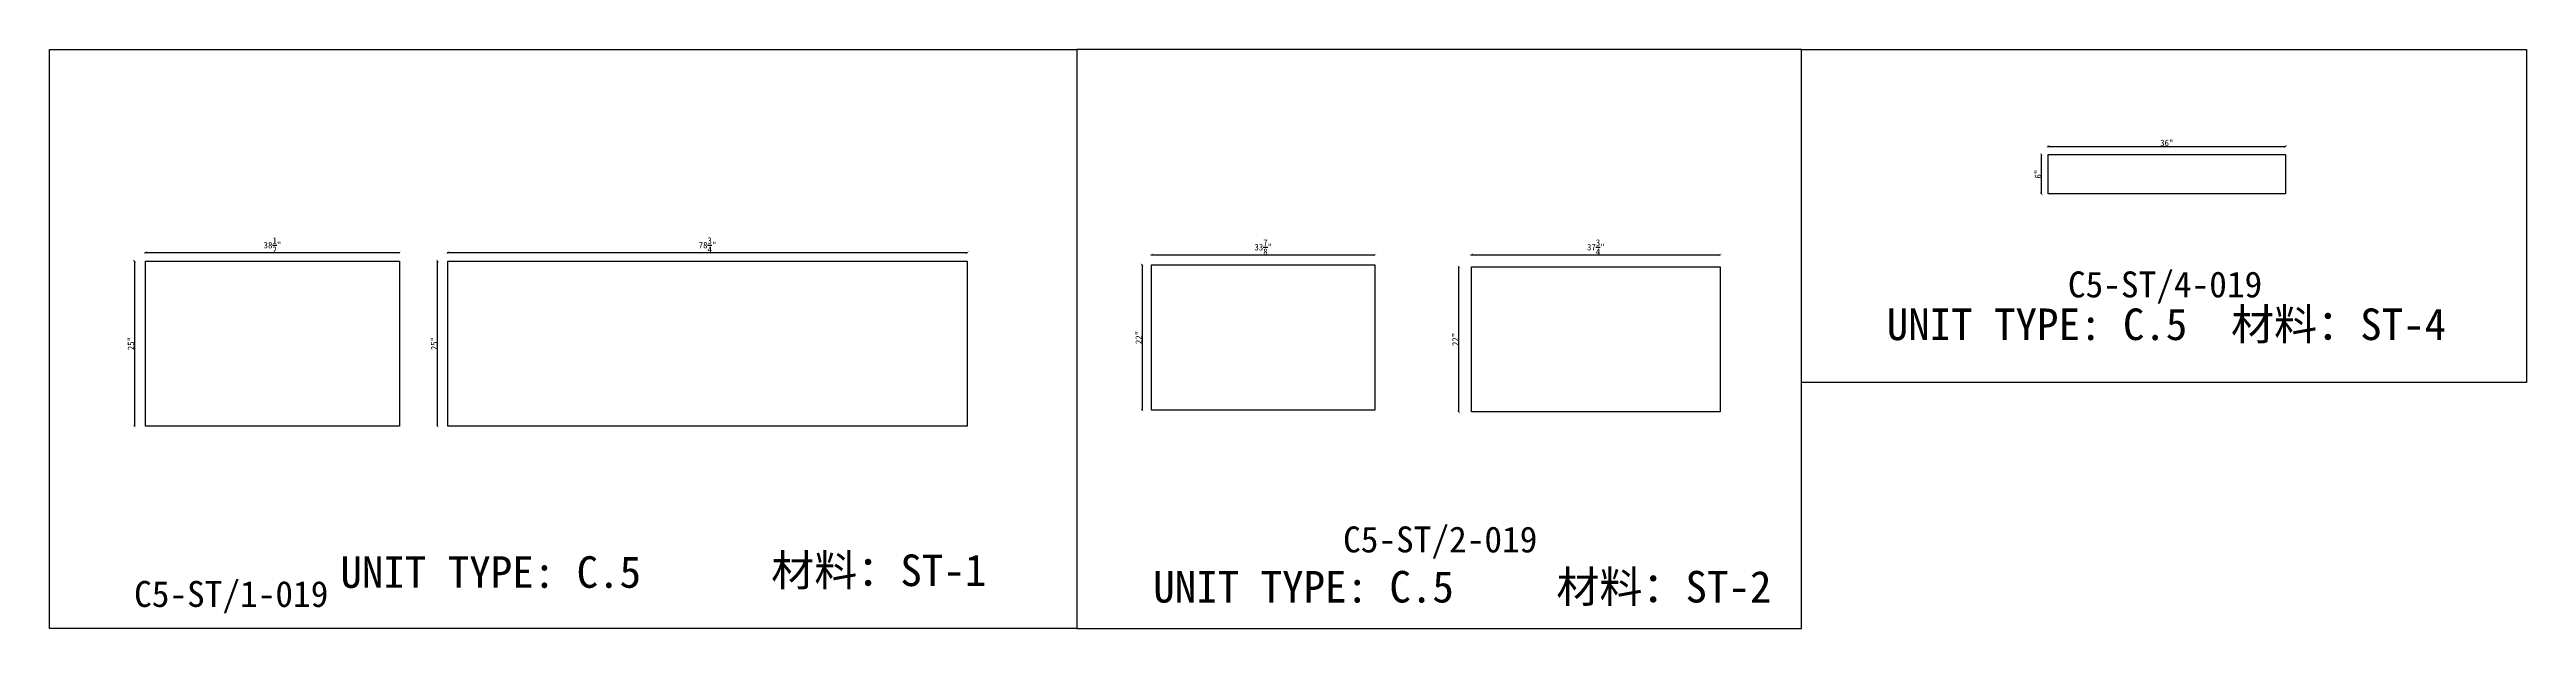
# Model space of a CAD drawing. Header units: millimetres. Extents: x -46966 to 138077, y -48408 to 2116.
# Drawn here: x 52657 to 62197, y -32200 to -29970 of the extents above; entities that cross this region are included whole.
import ezdxf
from ezdxf.enums import TextEntityAlignment as Align

# ---------------------------------------------------------------- set-up
doc = ezdxf.new("R2010")
doc.units = ezdxf.units.MM
doc.layers.add('PART_NUMBER', color=3, linetype='Continuous')
doc.styles.add('样式 1', font='')
doc.styles.get('样式 1').set_extended_font_data('NSimSun')
doc.dimstyles.new('副本 ISO-25', dxfattribs={"dimtxt": 25, "dimasz": 10, "dimexe": 1.5, "dimexo": 0.5, "dimtad": 1, "dimlfac": 0.03937, "dimlunit": 5, "dimtxsty": '样式 1', "dimblk": 'ARCHTICK', "dimcen": 2.5, "dimclrd": 256, "dimclrt": 1, "dimazin": 3, "dimtfac": 1, "dimtmove": 0, "dimatfit": 3, "dimfxlon": 1})

msp = doc.modelspace()

# ---------------------------------------------------------------- texts
at = {"style": '样式 1'}
for s, p in [('UNIT TYPE: C.5', (59733.131, -31089.104)), ('材料：ST-4', (61059.412, -31089.104)), ('UNIT TYPE: C.5', (53777.181, -32043.235)), ('材料：ST-1', (55436.468, -32036.58)), ('材料：ST-2', (58460.681, -32099.909)), ('UNIT TYPE: C.5', (56907.956, -32099.909))]:
    msp.add_text(s, height=121.5865, dxfattribs=at).set_placement(p)
at = {"layer": 'PART_NUMBER', "color": 3, "style": '样式 1'}
for s, p in [('C5-ST/4-019', (60805.367, -30874.777)), ('C5-ST/2-019', (58013.492, -31856.947)), ('C5-ST/1-019', (53356.611, -32066.947))]:
    msp.add_text(s, height=100, dxfattribs=at).set_placement(p, align=Align.MIDDLE_CENTER)

# ---------------------------------------------------------------- blocks, each defined once
blk = doc.blocks.new('_ArchTick')
at = {"color": 0, "linetype": 'ByBlock', "const_width": 0.15}
blk.add_lwpolyline([(-0.5, -0.5), (0.5, 0.5)], dxfattribs=at)
blk = doc.blocks.new('*D1212')
at = {"color": 0, "lineweight": -2, "transparency": 16777216}
for p, q in [((53026.3, -30753.4), (53026.3, -30750.9)), ((54004.2, -30753.4), (54004.2, -30750.9))]:
    blk.add_line(p, q, dxfattribs=at)
at = {"lineweight": -2, "transparency": 16777216}
blk.add_line((53026.3, -30752.4), (54004.2, -30752.4), dxfattribs=at)
at = {"layer": 'Defpoints', "color": 0, "transparency": 16777216}
for p in [(53026.3, -30785.1), (54004.2, -30752.4), (54004.2, -30785.1)]:
    blk.add_point(p, dxfattribs=at)
at = {"lineweight": -2, "transparency": 16777216, "xscale": 10, "yscale": 10, "zscale": 10, "rotation": 180}
blk.add_blockref('_ArchTick', (53026.3, -30752.4), dxfattribs=at)
at = {"lineweight": -2, "transparency": 16777216, "xscale": 10, "yscale": 10, "zscale": 10}
blk.add_blockref('_ArchTick', (54004.2, -30752.4), dxfattribs=at)
at = {"color": 1, "transparency": 16777216, "insert": (53515.3, -30723.4), "char_height": 25, "attachment_point": 5, "style": '样式 1'}
blk.add_mtext('\\A1;38{\\H1x;\\S1/2;}"', dxfattribs=at)
blk = doc.blocks.new('*D1213')
at = {"color": 0, "lineweight": -2, "transparency": 16777216}
for p, q in [((52984.4, -30785.1), (52981.9, -30785.1)), ((52984.4, -31420.1), (52981.9, -31420.1))]:
    blk.add_line(p, q, dxfattribs=at)
at = {"lineweight": -2, "transparency": 16777216}
blk.add_line((52983.4, -30785.1), (52983.4, -31420.1), dxfattribs=at)
at = {"layer": 'Defpoints', "color": 0, "transparency": 16777216}
for p in [(53026.3, -30785.1), (52983.4, -31420.1), (53026.3, -31420.1)]:
    blk.add_point(p, dxfattribs=at)
at = {"lineweight": -2, "transparency": 16777216, "xscale": 10, "yscale": 10, "zscale": 10}
for p, rotation in [((52983.4, -30785.1), 90), ((52983.4, -31420.1), 270)]:
    blk.add_blockref('_ArchTick', p, dxfattribs=dict(at, rotation=rotation))
at = {"color": 1, "transparency": 16777216, "insert": (52970.3, -31102.6), "char_height": 25, "attachment_point": 5, "rotation": 90, "style": '样式 1'}
blk.add_mtext('\\A1;25"', dxfattribs=at)
blk = doc.blocks.new('*D1214')
at = {"color": 0, "lineweight": -2, "transparency": 16777216}
for p, q in [((54191, -30753.4), (54191, -30750.9)), ((56191.3, -30753.4), (56191.3, -30750.9))]:
    blk.add_line(p, q, dxfattribs=at)
at = {"lineweight": -2, "transparency": 16777216}
blk.add_line((54191, -30752.4), (56191.3, -30752.4), dxfattribs=at)
at = {"layer": 'Defpoints', "color": 0, "transparency": 16777216}
for p in [(54191, -30785.1), (56191.3, -30752.4), (56191.3, -30785.1)]:
    blk.add_point(p, dxfattribs=at)
at = {"lineweight": -2, "transparency": 16777216, "xscale": 10, "yscale": 10, "zscale": 10, "rotation": 180}
blk.add_blockref('_ArchTick', (54191, -30752.4), dxfattribs=at)
at = {"lineweight": -2, "transparency": 16777216, "xscale": 10, "yscale": 10, "zscale": 10}
blk.add_blockref('_ArchTick', (56191.3, -30752.4), dxfattribs=at)
at = {"color": 1, "transparency": 16777216, "insert": (55191.1, -30723.3), "char_height": 25, "attachment_point": 5, "style": '样式 1'}
blk.add_mtext('\\A1;78{\\H1x;\\S3/4;}"', dxfattribs=at)
blk = doc.blocks.new('*D1215')
at = {"color": 0, "lineweight": -2, "transparency": 16777216}
for p, q in [((54152.6, -30785.1), (54150.1, -30785.1)), ((54152.6, -31420.1), (54150.1, -31420.1))]:
    blk.add_line(p, q, dxfattribs=at)
at = {"lineweight": -2, "transparency": 16777216}
blk.add_line((54151.6, -31420.1), (54151.6, -30785.1), dxfattribs=at)
at = {"layer": 'Defpoints', "color": 0, "transparency": 16777216}
for p in [(54151.6, -30785.1), (54191, -30785.1), (54191, -31420.1)]:
    blk.add_point(p, dxfattribs=at)
at = {"lineweight": -2, "transparency": 16777216, "xscale": 10, "yscale": 10, "zscale": 10}
for p, rotation in [((54151.6, -30785.1), 90), ((54151.6, -31420.1), 270)]:
    blk.add_blockref('_ArchTick', p, dxfattribs=dict(at, rotation=rotation))
at = {"color": 1, "transparency": 16777216, "insert": (54138.5, -31102.6), "char_height": 25, "attachment_point": 5, "rotation": 90, "style": '样式 1'}
blk.add_mtext('\\A1;25"', dxfattribs=at)
blk = doc.blocks.new('*D1216')
at = {"color": 0, "lineweight": -2, "transparency": 16777216}
for p, q in [((56901.6, -30761.5), (56901.6, -30759)), ((57762, -30761.5), (57762, -30759))]:
    blk.add_line(p, q, dxfattribs=at)
at = {"lineweight": -2, "transparency": 16777216}
blk.add_line((56901.6, -30760.5), (57762, -30760.5), dxfattribs=at)
at = {"layer": 'Defpoints', "color": 0, "transparency": 16777216}
for p in [(56901.6, -30799.9), (57762, -30760.5), (57762, -30799.9)]:
    blk.add_point(p, dxfattribs=at)
at = {"lineweight": -2, "transparency": 16777216, "xscale": 10, "yscale": 10, "zscale": 10, "rotation": 180}
blk.add_blockref('_ArchTick', (56901.6, -30760.5), dxfattribs=at)
at = {"lineweight": -2, "transparency": 16777216, "xscale": 10, "yscale": 10, "zscale": 10}
blk.add_blockref('_ArchTick', (57762, -30760.5), dxfattribs=at)
at = {"color": 1, "transparency": 16777216, "insert": (57331.8, -30731.4), "char_height": 25, "attachment_point": 5, "style": '样式 1'}
blk.add_mtext('\\A1;33{\\H1x;\\S7/8;}"', dxfattribs=at)
blk = doc.blocks.new('*D1217')
at = {"color": 0, "lineweight": -2, "transparency": 16777216}
for p, q in [((56865.9, -30799.9), (56863.4, -30799.9)), ((56865.9, -31358.7), (56863.4, -31358.7))]:
    blk.add_line(p, q, dxfattribs=at)
at = {"lineweight": -2, "transparency": 16777216}
blk.add_line((56864.9, -30799.9), (56864.9, -31358.7), dxfattribs=at)
at = {"layer": 'Defpoints', "color": 0, "transparency": 16777216}
for p in [(56901.6, -30799.9), (56864.9, -31358.7), (56901.6, -31358.7)]:
    blk.add_point(p, dxfattribs=at)
at = {"lineweight": -2, "transparency": 16777216, "xscale": 10, "yscale": 10, "zscale": 10}
for p, rotation in [((56864.9, -30799.9), 90), ((56864.9, -31358.7), 270)]:
    blk.add_blockref('_ArchTick', p, dxfattribs=dict(at, rotation=rotation))
at = {"color": 1, "transparency": 16777216, "insert": (56851.8, -31079.3), "char_height": 25, "attachment_point": 5, "rotation": 90, "style": '样式 1'}
blk.add_mtext('\\A1;22"', dxfattribs=at)
blk = doc.blocks.new('*D1218')
at = {"color": 0, "lineweight": -2, "transparency": 16777216}
for p, q in [((58133.4, -30761.5), (58133.4, -30759)), ((59092.2, -30761.5), (59092.2, -30759))]:
    blk.add_line(p, q, dxfattribs=at)
at = {"lineweight": -2, "transparency": 16777216}
blk.add_line((58133.4, -30760.5), (59092.2, -30760.5), dxfattribs=at)
at = {"layer": 'Defpoints', "color": 0, "transparency": 16777216}
for p in [(58133.4, -30807.3), (59092.2, -30760.5), (59092.2, -30807.3)]:
    blk.add_point(p, dxfattribs=at)
at = {"lineweight": -2, "transparency": 16777216, "xscale": 10, "yscale": 10, "zscale": 10, "rotation": 180}
blk.add_blockref('_ArchTick', (58133.4, -30760.5), dxfattribs=at)
at = {"lineweight": -2, "transparency": 16777216, "xscale": 10, "yscale": 10, "zscale": 10}
blk.add_blockref('_ArchTick', (59092.2, -30760.5), dxfattribs=at)
at = {"color": 1, "transparency": 16777216, "insert": (58612.8, -30731.4), "char_height": 25, "attachment_point": 5, "style": '样式 1'}
blk.add_mtext('\\A1;37{\\H1x;\\S3/4;}"', dxfattribs=at)
blk = doc.blocks.new('*D1219')
at = {"color": 0, "lineweight": -2, "transparency": 16777216}
for p, q in [((58086.2, -30807.3), (58083.7, -30807.3)), ((58086.2, -31366.1), (58083.7, -31366.1))]:
    blk.add_line(p, q, dxfattribs=at)
at = {"lineweight": -2, "transparency": 16777216}
blk.add_line((58085.2, -31366.1), (58085.2, -30807.3), dxfattribs=at)
at = {"layer": 'Defpoints', "color": 0, "transparency": 16777216}
for p in [(58085.2, -30807.3), (58133.4, -30807.3), (58133.4, -31366.1)]:
    blk.add_point(p, dxfattribs=at)
at = {"lineweight": -2, "transparency": 16777216, "xscale": 10, "yscale": 10, "zscale": 10}
for p, rotation in [((58085.2, -30807.3), 90), ((58085.2, -31366.1), 270)]:
    blk.add_blockref('_ArchTick', p, dxfattribs=dict(at, rotation=rotation))
at = {"color": 1, "transparency": 16777216, "insert": (58072.1, -31086.7), "char_height": 25, "attachment_point": 5, "rotation": 90, "style": '样式 1'}
blk.add_mtext('\\A1;22"', dxfattribs=at)
blk = doc.blocks.new('*D1304')
at = {"color": 0, "lineweight": -2, "transparency": 16777216}
for p, q in [((60354.8, -30344.1), (60354.8, -30341.6)), ((61269.2, -30344.1), (61269.2, -30341.6))]:
    blk.add_line(p, q, dxfattribs=at)
at = {"lineweight": -2, "transparency": 16777216}
blk.add_line((60354.8, -30343.1), (61269.2, -30343.1), dxfattribs=at)
at = {"layer": 'Defpoints', "color": 0, "transparency": 16777216}
for p in [(60354.8, -30373.9), (61269.2, -30343.1), (61269.2, -30373.9)]:
    blk.add_point(p, dxfattribs=at)
at = {"lineweight": -2, "transparency": 16777216, "xscale": 10, "yscale": 10, "zscale": 10, "rotation": 180}
blk.add_blockref('_ArchTick', (60354.8, -30343.1), dxfattribs=at)
at = {"lineweight": -2, "transparency": 16777216, "xscale": 10, "yscale": 10, "zscale": 10}
blk.add_blockref('_ArchTick', (61269.2, -30343.1), dxfattribs=at)
at = {"color": 1, "transparency": 16777216, "insert": (60812, -30330), "char_height": 25, "attachment_point": 5, "style": '样式 1'}
blk.add_mtext('\\A1;36"', dxfattribs=at)
blk = doc.blocks.new('*D1305')
at = {"color": 0, "lineweight": -2, "transparency": 16777216}
for p, q in [((60330, -30373.9), (60327.5, -30373.9)), ((60330, -30526.3), (60327.5, -30526.3))]:
    blk.add_line(p, q, dxfattribs=at)
at = {"lineweight": -2, "transparency": 16777216}
blk.add_line((60329, -30526.3), (60329, -30373.9), dxfattribs=at)
at = {"layer": 'Defpoints', "color": 0, "transparency": 16777216}
for p in [(60329, -30373.9), (60354.8, -30373.9), (60354.8, -30526.3)]:
    blk.add_point(p, dxfattribs=at)
at = {"lineweight": -2, "transparency": 16777216, "xscale": 10, "yscale": 10, "zscale": 10}
for p, rotation in [((60329, -30373.9), 90), ((60329, -30526.3), 270)]:
    blk.add_blockref('_ArchTick', p, dxfattribs=dict(at, rotation=rotation))
at = {"color": 1, "transparency": 16777216, "insert": (60315.9, -30450.1), "char_height": 25, "attachment_point": 5, "rotation": 90, "style": '样式 1'}
blk.add_mtext('\\A1;6"', dxfattribs=at)

# ---------------------------------------------------------------- dimensions: what is measured, and where the dimension line sits
for base, p1, p2, picture, middle in [((61269.222, -30343.111), (60354.822, -30373.947), (61269.222, -30373.947), '*D1304', (60812.022, -30329.986)), ((54004.246, -30752.422), (53026.346, -30785.097), (54004.246, -30785.097), '*D1212', (53515.296, -30723.399)), ((56191.251, -30752.422), (54191.001, -30785.097), (56191.251, -30785.097), '*D1214', (55191.126, -30723.329)), ((57761.991, -30760.46), (56901.566, -30799.887), (57761.991, -30799.887), '*D1216', (57331.779, -30731.367)), ((59092.203, -30760.46), (58133.353, -30807.317), (59092.203, -30807.317), '*D1218', (58612.778, -30731.367))]:
    dim = msp.add_linear_dim(base=base, p1=p1, p2=p2, dimstyle='副本 ISO-25')
    dim.commit()
    dim.dimension.update_dxf_attribs({"geometry": picture, "text_midpoint": middle})
for base, p1, p2, picture, middle in [((60328.987, -30373.947), (60354.822, -30526.347), (60354.822, -30373.947), '*D1305', (60315.862, -30450.147)), ((52983.392, -31420.097), (53026.346, -30785.097), (53026.346, -31420.097), '*D1213', (52970.267, -31102.597)), ((54151.645, -30785.097), (54191.001, -31420.097), (54191.001, -30785.097), '*D1215', (54138.52, -31102.597)), ((56864.92, -31358.687), (56901.566, -30799.887), (56901.566, -31358.687), '*D1217', (56851.795, -31079.287)), ((58085.245, -30807.317), (58133.353, -31366.117), (58133.353, -30807.317), '*D1219', (58072.12, -31086.717))]:
    dim = msp.add_linear_dim(base=base, p1=p1, p2=p2, angle=90, dimstyle='副本 ISO-25')
    dim.commit()
    dim.dimension.update_dxf_attribs({"geometry": picture, "text_midpoint": middle})

# ---------------------------------------------------------------- linework, layer by layer
at = {"color": 1}
for points in [[(52656.747, -29970.21), (56613.629, -29970.21), (56613.629, -32199.777), (52656.747, -32199.777)], [(56613.629, -32199.777), (59405.503, -32199.777), (59405.503, -29970.21), (56613.629, -29970.21)], [(59405.503, -29970.21), (62197.377, -29970.21), (62197.377, -31252.608), (59405.503, -31252.608)]]:
    msp.add_lwpolyline(points, close=True, dxfattribs=at)
for points in [[(60354.822, -30373.947), (61269.222, -30373.947), (61269.222, -30526.347), (60354.822, -30526.347)], [(53026.346, -30785.097), (54004.246, -30785.097), (54004.246, -31420.097), (53026.346, -31420.097)], [(54191.001, -30785.097), (56191.251, -30785.097), (56191.251, -31420.097), (54191.001, -31420.097)], [(56901.566, -30799.887), (57761.991, -30799.887), (57761.991, -31358.687), (56901.566, -31358.687)], [(58133.353, -30807.317), (59092.203, -30807.317), (59092.203, -31366.117), (58133.353, -31366.117)]]:
    msp.add_lwpolyline(points, close=True)

msp.set_redraw_order([(e.dxf.handle, doc.entitydb.next_handle()) for e in msp.query("TEXT MTEXT ATTDEF DIMENSION ARC_DIMENSION")])  # texts and dimensions are drawn at this point

doc.saveas('drawing.dxf')
